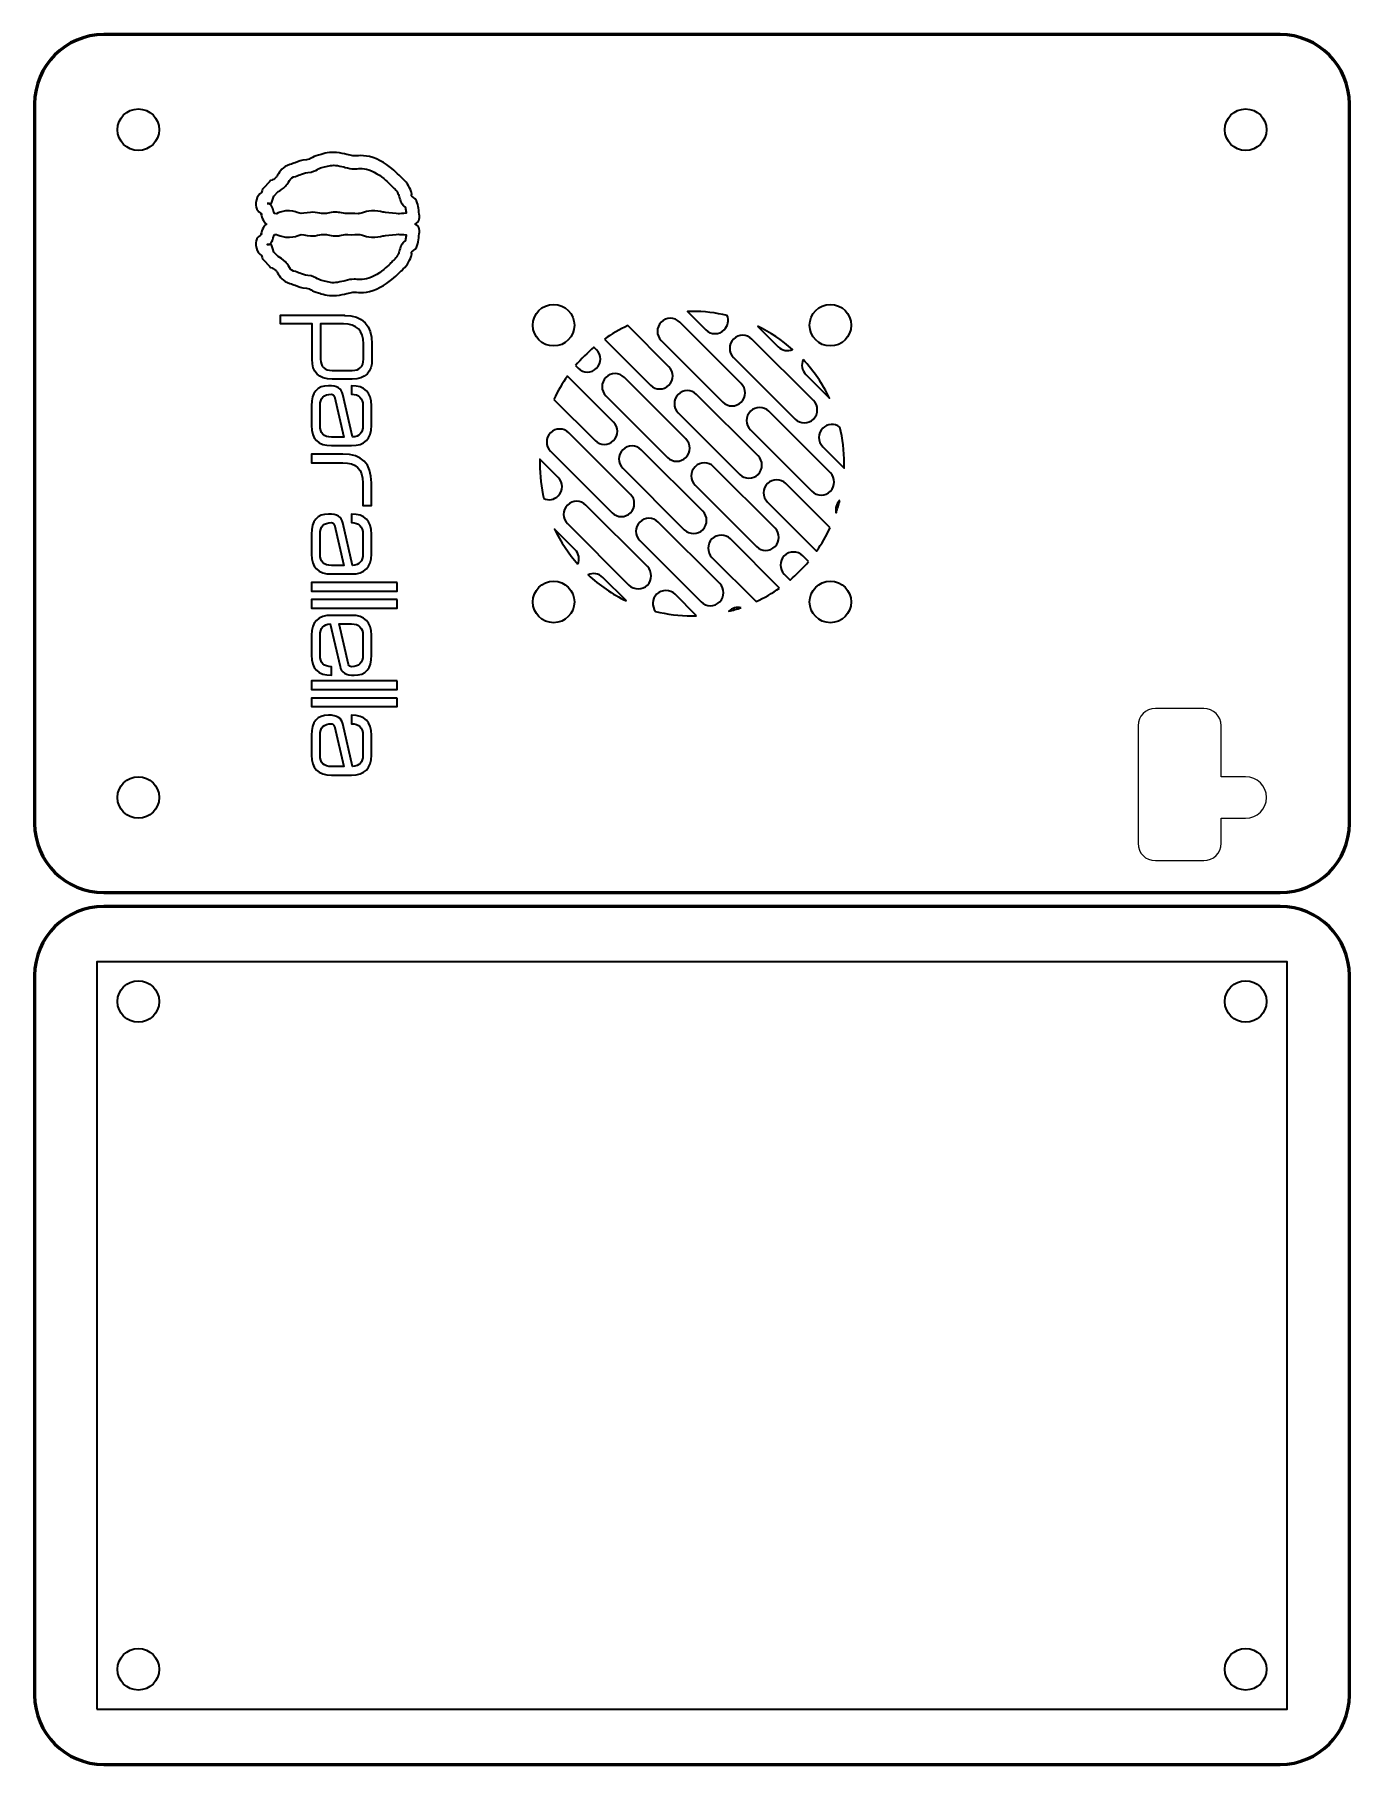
# Model space of a CAD drawing. Header units: centimetres. Extents: x -15.3 to -5.7, y -0.3 to 12.3.
import ezdxf

# ---------------------------------------------------------------- set-up
doc = ezdxf.new("R2010")
doc.units = ezdxf.units.CM
doc.header["$MEASUREMENT"] = 0
doc.layers.add('Layer 1', color=7, linetype='Continuous')

msp = doc.modelspace()

# ---------------------------------------------------------------- linework, layer by layer
at = {"layer": 'Layer 1', "color": 30, "lineweight": 35}
msp.add_lwpolyline([(-14.80005, 0.14997), (-6.20005, 0.14997), (-6.20005, 5.54997), (-14.80005, 5.54997), (-14.80005, 0.14997)], close=True, dxfattribs=at)
at = {"layer": 'Layer 1', "color": 250, "lineweight": 35}
for centre in [(-14.5005, 11.563), (-6.4995, 11.563), (-11.5, 10.15), (-9.5, 10.15), (-11.5, 8.15), (-9.5, 8.15), (-14.5005, 6.737), (-14.5005, 5.263), (-6.4995, 5.263), (-14.5005, 0.437), (-6.4995, 0.437)]:
    msp.add_ellipse(centre, major_axis=(0, 0.15), ratio=1, dxfattribs=at)
at = {"layer": 'Layer 1', "lineweight": 53}
for points in [[(-14.74997, 12.25006), (-14.74997, 12.25006), (-6.25004, 12.25006), (-6.25004, 12.25006), (-6.25004, 12.25006), (-5.97304, 12.25006), (-5.74994, 12.02697), (-5.74994, 11.74996), (-5.74994, 11.74996), (-5.74994, 11.74996), (-5.74994, 6.55004), (-5.74994, 6.55004), (-5.74994, 6.55004), (-5.74994, 6.27304), (-5.97304, 6.04994), (-6.25004, 6.04994), (-6.25004, 6.04994), (-6.25004, 6.04994), (-14.74997, 6.04994), (-14.74997, 6.04994), (-14.74997, 6.04994), (-15.02697, 6.04994), (-15.25006, 6.27304), (-15.25006, 6.55004), (-15.25006, 6.55004), (-15.25006, 6.55004), (-15.25006, 11.74996), (-15.25006, 11.74996), (-15.25006, 11.74996), (-15.25006, 12.02697), (-15.02697, 12.25006), (-14.74997, 12.25006)], [(-14.74997, 5.95006), (-14.74997, 5.95006), (-6.25004, 5.95006), (-6.25004, 5.95006), (-6.25004, 5.95006), (-5.97304, 5.95006), (-5.74994, 5.72697), (-5.74994, 5.44996), (-5.74994, 5.44996), (-5.74994, 5.44996), (-5.74994, 0.25004), (-5.74994, 0.25004), (-5.74994, 0.25004), (-5.74994, -0.02696), (-5.97304, -0.25006), (-6.25004, -0.25006), (-6.25004, -0.25006), (-6.25004, -0.25006), (-14.74997, -0.25006), (-14.74997, -0.25006), (-14.74997, -0.25006), (-15.02697, -0.25006), (-15.25006, -0.02696), (-15.25006, 0.25004), (-15.25006, 0.25004), (-15.25006, 0.25004), (-15.25006, 5.44996), (-15.25006, 5.44996), (-15.25006, 5.44996), (-15.25006, 5.72697), (-15.02697, 5.95006), (-14.74997, 5.95006)]]:
    msp.add_open_spline(points, degree=3, knots=[0, 0, 0, 0, 0.125, 0.125, 0.125, 0.125, 0.25, 0.25, 0.25, 0.25, 0.375, 0.375, 0.375, 0.375, 0.5, 0.5, 0.5, 0.5, 0.625, 0.625, 0.625, 0.625, 0.75, 0.75, 0.75, 0.75, 0.875, 0.875, 0.875, 0.875, 1, 1, 1, 1], dxfattribs=at)
at = {"layer": 'Layer 1', "color": 235, "lineweight": 35}
for points, knots in [([(-13.59549, 10.85654), (-13.58948, 10.86703), (-13.5827, 10.87507), (-13.57562, 10.88119), (-13.57562, 10.88119), (-13.5827, 10.88732), (-13.58948, 10.89536), (-13.59549, 10.90585), (-13.59549, 10.90585), (-13.59549, 10.90585), (-13.59557, 10.9058), (-13.59557, 10.9058), (-13.59557, 10.9058), (-13.60559, 10.92333), (-13.61062, 10.9401), (-13.61481, 10.95407), (-13.61481, 10.95407), (-13.61524, 10.95549), (-13.61382, 10.95536), (-13.61215, 10.95486), (-13.61215, 10.95486), (-13.61215, 10.95486), (-13.60992, 10.95553), (-13.60992, 10.95553), (-13.60992, 10.95553), (-13.60992, 10.95553), (-13.60998, 10.95558), (-13.60998, 10.95558), (-13.60998, 10.95558), (-13.60998, 10.95558), (-13.61195, 10.95701), (-13.61195, 10.95701), (-13.61195, 10.95701), (-13.61195, 10.95701), (-13.61204, 10.95689), (-13.61204, 10.95689), (-13.61204, 10.95689), (-13.63264, 10.97188), (-13.66533, 10.99567), (-13.64789, 11.05501), (-13.64789, 11.05501), (-13.63979, 11.08253), (-13.62511, 11.09873), (-13.61131, 11.10824), (-13.61131, 11.10824), (-13.61131, 11.10824), (-13.6057, 11.124), (-13.6057, 11.124), (-13.6057, 11.124), (-13.6057, 11.124), (-13.60239, 11.1333), (-13.60239, 11.1333), (-13.60239, 11.1333), (-13.60239, 11.1333), (-13.59566, 11.14043), (-13.59566, 11.14043), (-13.59566, 11.14043), (-13.59566, 11.14043), (-13.55199, 11.1867), (-13.55199, 11.1867), (-13.55199, 11.1867), (-13.55199, 11.1867), (-13.54442, 11.19471), (-13.54442, 11.19471), (-13.54442, 11.19471), (-13.54442, 11.19471), (-13.53374, 11.19856), (-13.53374, 11.19856), (-13.53374, 11.19856), (-13.53369, 11.19858), (-13.5186, 11.20396), (-13.5061, 11.21761), (-13.5061, 11.21761), (-13.50333, 11.22062), (-13.4992, 11.22718), (-13.4948, 11.23416), (-13.4948, 11.23416), (-13.47709, 11.26227), (-13.45666, 11.2947), (-13.40589, 11.31032), (-13.40589, 11.31032), (-13.39028, 11.31512), (-13.37835, 11.31977), (-13.36756, 11.32397), (-13.36756, 11.32397), (-13.34306, 11.33351), (-13.32327, 11.34121), (-13.28646, 11.34546), (-13.28646, 11.34546), (-13.26909, 11.34746), (-13.26069, 11.35221), (-13.25169, 11.35731), (-13.25169, 11.35731), (-13.23813, 11.36499), (-13.22382, 11.37309), (-13.19811, 11.37952), (-13.19811, 11.37952), (-13.19175, 11.38111), (-13.18502, 11.38293), (-13.17848, 11.3847), (-13.17848, 11.3847), (-13.13898, 11.39537), (-13.10545, 11.40444), (-13.04677, 11.39506), (-13.04677, 11.39506), (-13.01838, 11.39052), (-12.99839, 11.3853), (-12.98155, 11.38089), (-12.98155, 11.38089), (-12.96576, 11.37677), (-12.95356, 11.37358), (-12.94067, 11.37358), (-12.94067, 11.37358), (-12.9347, 11.37358), (-12.92987, 11.37387), (-12.92457, 11.37419), (-12.92457, 11.37419), (-12.88573, 11.37652), (-12.82991, 11.37987), (-12.75222, 11.33831), (-12.75222, 11.33831), (-12.68531, 11.30253), (-12.64441, 11.26188), (-12.61633, 11.23398), (-12.61633, 11.23398), (-12.60892, 11.22662), (-12.60256, 11.22029), (-12.59763, 11.21607), (-12.59763, 11.21607), (-12.582, 11.20268), (-12.56805, 11.18667), (-12.55679, 11.17037), (-12.55679, 11.17037), (-12.54437, 11.15239), (-12.5349, 11.13345), (-12.52972, 11.11663), (-12.52972, 11.11663), (-12.52824, 11.11179), (-12.52743, 11.10906), (-12.52662, 11.10633), (-12.52662, 11.10633), (-12.52279, 11.09338), (-12.52916, 11.08429), (-12.52385, 11.08164), (-12.52385, 11.08164), (-12.50542, 11.07242), (-12.49288, 11.05577), (-12.48507, 11.03535), (-12.48507, 11.03535), (-12.47887, 11.01912), (-12.47533, 10.99942), (-12.47405, 10.9802), (-12.47405, 10.9802), (-12.47364, 10.97402), (-12.47311, 10.96988), (-12.47262, 10.96594), (-12.47262, 10.96594), (-12.46806, 10.92991), (-12.46429, 10.90012), (-12.4994, 10.8812), (-12.4994, 10.8812), (-12.46428, 10.86227), (-12.46806, 10.83248), (-12.47262, 10.79645), (-12.47262, 10.79645), (-12.47311, 10.79251), (-12.47364, 10.78838), (-12.47405, 10.78219), (-12.47405, 10.78219), (-12.47533, 10.76297), (-12.47887, 10.74327), (-12.48507, 10.72705), (-12.48507, 10.72705), (-12.49288, 10.70662), (-12.50542, 10.68997), (-12.52385, 10.68075), (-12.52385, 10.68075), (-12.52916, 10.6781), (-12.52279, 10.66901), (-12.52662, 10.65606), (-12.52662, 10.65606), (-12.52743, 10.65333), (-12.52824, 10.6506), (-12.52972, 10.64576), (-12.52972, 10.64576), (-12.5349, 10.62894), (-12.54437, 10.61), (-12.55679, 10.59202), (-12.55679, 10.59202), (-12.56805, 10.57572), (-12.582, 10.55972), (-12.59763, 10.54632), (-12.59763, 10.54632), (-12.60256, 10.5421), (-12.60892, 10.53578), (-12.61633, 10.52841), (-12.61633, 10.52841), (-12.64441, 10.50051), (-12.68531, 10.45987), (-12.75222, 10.42408), (-12.75222, 10.42408), (-12.82991, 10.38252), (-12.88573, 10.38587), (-12.92457, 10.3882), (-12.92457, 10.3882), (-12.92987, 10.38852), (-12.9347, 10.38881), (-12.94067, 10.38881), (-12.94067, 10.38881), (-12.95356, 10.38881), (-12.96576, 10.38562), (-12.98155, 10.3815), (-12.98155, 10.3815), (-12.99839, 10.3771), (-13.01838, 10.37187), (-13.04677, 10.36733), (-13.04677, 10.36733), (-13.10545, 10.35795), (-13.13898, 10.36702), (-13.17848, 10.37769), (-13.17848, 10.37769), (-13.18502, 10.37946), (-13.19175, 10.38128), (-13.19811, 10.38287), (-13.19811, 10.38287), (-13.22382, 10.3893), (-13.23813, 10.3974), (-13.25169, 10.40508), (-13.25169, 10.40508), (-13.26069, 10.41018), (-13.26909, 10.41493), (-13.28646, 10.41693), (-13.28646, 10.41693), (-13.32327, 10.42118), (-13.34306, 10.42888), (-13.36757, 10.43842), (-13.36757, 10.43842), (-13.37836, 10.44262), (-13.39029, 10.44727), (-13.40589, 10.45207), (-13.40589, 10.45207), (-13.45666, 10.46769), (-13.47709, 10.50012), (-13.4948, 10.52823), (-13.4948, 10.52823), (-13.4992, 10.53522), (-13.50333, 10.54177), (-13.5061, 10.54479), (-13.5061, 10.54479), (-13.5186, 10.55843), (-13.53369, 10.56381), (-13.53374, 10.56383), (-13.53374, 10.56383), (-13.53374, 10.56383), (-13.54442, 10.56768), (-13.54442, 10.56768), (-13.54442, 10.56768), (-13.54442, 10.56768), (-13.55199, 10.57569), (-13.55199, 10.57569), (-13.55199, 10.57569), (-13.55199, 10.57569), (-13.59566, 10.62196), (-13.59566, 10.62196), (-13.59566, 10.62196), (-13.59566, 10.62196), (-13.60239, 10.62909), (-13.60239, 10.62909), (-13.60239, 10.62909), (-13.60239, 10.62909), (-13.6057, 10.63839), (-13.6057, 10.63839), (-13.6057, 10.63839), (-13.6057, 10.63839), (-13.61131, 10.65416), (-13.61131, 10.65416), (-13.61131, 10.65416), (-13.62511, 10.66366), (-13.63979, 10.67986), (-13.64789, 10.70738), (-13.64789, 10.70738), (-13.66534, 10.76673), (-13.63263, 10.79052), (-13.61204, 10.8055), (-13.61204, 10.8055), (-13.60962, 10.80726), (-13.6125, 10.80479), (-13.60998, 10.80681), (-13.60998, 10.80681), (-13.60998, 10.80681), (-13.60992, 10.80686), (-13.60992, 10.80686), (-13.60992, 10.80686), (-13.60992, 10.80686), (-13.61215, 10.80753), (-13.61215, 10.80753), (-13.61215, 10.80753), (-13.61382, 10.80704), (-13.61524, 10.8069), (-13.61481, 10.80832), (-13.61481, 10.80832), (-13.61062, 10.82229), (-13.60559, 10.83906), (-13.59557, 10.85659), (-13.59557, 10.85659), (-13.59557, 10.85659), (-13.59549, 10.85654), (-13.59549, 10.85654)], [0, 0, 0, 0, 0.01298701, 0.01298701, 0.01298701, 0.01298701, 0.02597403, 0.02597403, 0.02597403, 0.02597403, 0.03896104, 0.03896104, 0.03896104, 0.03896104, 0.05194805, 0.05194805, 0.05194805, 0.05194805, 0.06493506, 0.06493506, 0.06493506, 0.06493506, 0.07792208, 0.07792208, 0.07792208, 0.07792208, 0.09090909, 0.09090909, 0.09090909, 0.09090909, 0.1038961, 0.1038961, 0.1038961, 0.1038961, 0.11688312, 0.11688312, 0.11688312, 0.11688312, 0.12987013, 0.12987013, 0.12987013, 0.12987013, 0.14285714, 0.14285714, 0.14285714, 0.14285714, 0.15584416, 0.15584416, 0.15584416, 0.15584416, 0.16883117, 0.16883117, 0.16883117, 0.16883117, 0.18181818, 0.18181818, 0.18181818, 0.18181818, 0.19480519, 0.19480519, 0.19480519, 0.19480519, 0.20779221, 0.20779221, 0.20779221, 0.20779221, 0.22077922, 0.22077922, 0.22077922, 0.22077922, 0.23376623, 0.23376623, 0.23376623, 0.23376623, 0.24675325, 0.24675325, 0.24675325, 0.24675325, 0.25974026, 0.25974026, 0.25974026, 0.25974026, 0.27272727, 0.27272727, 0.27272727, 0.27272727, 0.28571429, 0.28571429, 0.28571429, 0.28571429, 0.2987013, 0.2987013, 0.2987013, 0.2987013, 0.31168831, 0.31168831, 0.31168831, 0.31168831, 0.32467532, 0.32467532, 0.32467532, 0.32467532, 0.33766234, 0.33766234, 0.33766234, 0.33766234, 0.35064935, 0.35064935, 0.35064935, 0.35064935, 0.36363636, 0.36363636, 0.36363636, 0.36363636, 0.37662338, 0.37662338, 0.37662338, 0.37662338, 0.38961039, 0.38961039, 0.38961039, 0.38961039, 0.4025974, 0.4025974, 0.4025974, 0.4025974, 0.41558442, 0.41558442, 0.41558442, 0.41558442, 0.42857143, 0.42857143, 0.42857143, 0.42857143, 0.44155844, 0.44155844, 0.44155844, 0.44155844, 0.45454545, 0.45454545, 0.45454545, 0.45454545, 0.46753247, 0.46753247, 0.46753247, 0.46753247, 0.48051948, 0.48051948, 0.48051948, 0.48051948, 0.49350649, 0.49350649, 0.49350649, 0.49350649, 0.50649351, 0.50649351, 0.50649351, 0.50649351, 0.51948052, 0.51948052, 0.51948052, 0.51948052, 0.53246753, 0.53246753, 0.53246753, 0.53246753, 0.54545455, 0.54545455, 0.54545455, 0.54545455, 0.55844156, 0.55844156, 0.55844156, 0.55844156, 0.57142857, 0.57142857, 0.57142857, 0.57142857, 0.58441558, 0.58441558, 0.58441558, 0.58441558, 0.5974026, 0.5974026, 0.5974026, 0.5974026, 0.61038961, 0.61038961, 0.61038961, 0.61038961, 0.62337662, 0.62337662, 0.62337662, 0.62337662, 0.63636364, 0.63636364, 0.63636364, 0.63636364, 0.64935065, 0.64935065, 0.64935065, 0.64935065, 0.66233766, 0.66233766, 0.66233766, 0.66233766, 0.67532468, 0.67532468, 0.67532468, 0.67532468, 0.68831169, 0.68831169, 0.68831169, 0.68831169, 0.7012987, 0.7012987, 0.7012987, 0.7012987, 0.71428571, 0.71428571, 0.71428571, 0.71428571, 0.72727273, 0.72727273, 0.72727273, 0.72727273, 0.74025974, 0.74025974, 0.74025974, 0.74025974, 0.75324675, 0.75324675, 0.75324675, 0.75324675, 0.76623377, 0.76623377, 0.76623377, 0.76623377, 0.77922078, 0.77922078, 0.77922078, 0.77922078, 0.79220779, 0.79220779, 0.79220779, 0.79220779, 0.80519481, 0.80519481, 0.80519481, 0.80519481, 0.81818182, 0.81818182, 0.81818182, 0.81818182, 0.83116883, 0.83116883, 0.83116883, 0.83116883, 0.84415584, 0.84415584, 0.84415584, 0.84415584, 0.85714286, 0.85714286, 0.85714286, 0.85714286, 0.87012987, 0.87012987, 0.87012987, 0.87012987, 0.88311688, 0.88311688, 0.88311688, 0.88311688, 0.8961039, 0.8961039, 0.8961039, 0.8961039, 0.90909091, 0.90909091, 0.90909091, 0.90909091, 0.92207792, 0.92207792, 0.92207792, 0.92207792, 0.93506494, 0.93506494, 0.93506494, 0.93506494, 0.94805195, 0.94805195, 0.94805195, 0.94805195, 0.96103896, 0.96103896, 0.96103896, 0.96103896, 0.97402597, 0.97402597, 0.97402597, 0.97402597, 0.98701299, 0.98701299, 0.98701299, 0.98701299, 1, 1, 1, 1]), ([(-13.52537, 10.98072), (-13.52306, 10.97301), (-13.52035, 10.96399), (-13.51669, 10.95632), (-13.51669, 10.95632), (-13.51669, 10.95632), (-13.50155, 10.95592), (-13.50155, 10.95592), (-13.50155, 10.95592), (-13.48757, 10.96364), (-13.46654, 10.97175), (-13.43654, 10.97535), (-13.43654, 10.97535), (-13.39436, 10.98041), (-13.36633, 10.97197), (-13.35182, 10.9654), (-13.35182, 10.9654), (-13.35182, 10.9654), (-13.32279, 10.95735), (-13.32279, 10.95735), (-13.32279, 10.95735), (-13.30278, 10.9602), (-13.25683, 10.96646), (-13.23861, 10.96646), (-13.23861, 10.96646), (-13.21875, 10.96646), (-13.19041, 10.95982), (-13.17752, 10.95651), (-13.17752, 10.95651), (-13.17752, 10.95651), (-13.13988, 10.95651), (-13.13988, 10.95651), (-13.13988, 10.95651), (-13.13017, 10.95887), (-13.11126, 10.96323), (-13.0938, 10.96591), (-13.0938, 10.96591), (-13.07158, 10.96933), (-13.05462, 10.96664), (-13.04373, 10.96345), (-13.04373, 10.96345), (-13.04373, 10.96345), (-13.00486, 10.95672), (-13.00486, 10.95672), (-13.00486, 10.95672), (-12.98873, 10.95775), (-12.94205, 10.96015), (-12.91208, 10.95597), (-12.91208, 10.95597), (-12.90562, 10.95506), (-12.89424, 10.95857), (-12.8817, 10.96244), (-12.8817, 10.96244), (-12.86311, 10.96818), (-12.84296, 10.9744), (-12.81684, 10.97553), (-12.81684, 10.97553), (-12.78063, 10.9771), (-12.75556, 10.97203), (-12.73323, 10.96752), (-12.73323, 10.96752), (-12.72727, 10.96631), (-12.72159, 10.96516), (-12.71389, 10.96406), (-12.71389, 10.96406), (-12.69163, 10.96088), (-12.632, 10.95627), (-12.62361, 10.95563), (-12.62361, 10.95563), (-12.6142, 10.95587), (-12.58597, 10.95674), (-12.56556, 10.95884), (-12.56556, 10.95884), (-12.56623, 10.96427), (-12.56686, 10.96966), (-12.56714, 10.97399), (-12.56714, 10.97399), (-12.56785, 10.98464), (-12.56953, 10.99482), (-12.57232, 11.00212), (-12.57232, 11.00212), (-12.57233, 11.00213), (-12.57232, 11.00213), (-12.57231, 11.00213), (-12.57231, 11.00213), (-12.57231, 11.00213), (-12.5721, 11.00221), (-12.5721, 11.00221), (-12.5721, 11.00221), (-12.59805, 11.01913), (-12.6075, 11.05109), (-12.61606, 11.08004), (-12.61606, 11.08004), (-12.61722, 11.08397), (-12.61836, 11.08779), (-12.6188, 11.08925), (-12.6188, 11.08925), (-12.62128, 11.09731), (-12.6264, 11.10722), (-12.63346, 11.11744), (-12.63346, 11.11744), (-12.64038, 11.12745), (-12.64885, 11.1372), (-12.65824, 11.14525), (-12.65824, 11.14525), (-12.66559, 11.15155), (-12.67319, 11.1591), (-12.68205, 11.1679), (-12.68205, 11.1679), (-12.70627, 11.19197), (-12.74155, 11.22703), (-12.79603, 11.25617), (-12.79603, 11.25617), (-12.85034, 11.28522), (-12.89088, 11.28279), (-12.91909, 11.28109), (-12.91909, 11.28109), (-12.92757, 11.28059), (-12.93528, 11.28012), (-12.94067, 11.28012), (-12.94067, 11.28012), (-12.96436, 11.28012), (-12.98204, 11.28474), (-13.00492, 11.29072), (-13.00492, 11.29072), (-13.01984, 11.29462), (-13.03756, 11.29925), (-13.06138, 11.30306), (-13.06138, 11.30306), (-13.09998, 11.30923), (-13.12496, 11.30248), (-13.15438, 11.29453), (-13.15438, 11.29453), (-13.16092, 11.29276), (-13.16766, 11.29094), (-13.17547, 11.28898), (-13.17547, 11.28898), (-13.18937, 11.28551), (-13.19775, 11.28076), (-13.20569, 11.27627), (-13.20569, 11.27627), (-13.22342, 11.26623), (-13.23994, 11.25687), (-13.27587, 11.25273), (-13.27587, 11.25273), (-13.30132, 11.24979), (-13.31591, 11.24411), (-13.33397, 11.23708), (-13.33397, 11.23708), (-13.3464, 11.23225), (-13.36014, 11.2269), (-13.37851, 11.22125), (-13.37851, 11.22125), (-13.39624, 11.21579), (-13.4068, 11.19903), (-13.41594, 11.18451), (-13.41594, 11.18451), (-13.42242, 11.17424), (-13.42849, 11.1646), (-13.43746, 11.15481), (-13.43746, 11.15481), (-13.45562, 11.13501), (-13.47723, 11.12254), (-13.49036, 11.11616), (-13.49036, 11.11616), (-13.49036, 11.11616), (-13.52102, 11.08367), (-13.52102, 11.08367), (-13.52102, 11.08367), (-13.52102, 11.08367), (-13.52957, 11.05966), (-13.52957, 11.05966), (-13.52957, 11.05966), (-13.52957, 11.05966), (-13.53946, 11.03185), (-13.53946, 11.03185), (-13.53946, 11.03185), (-13.53946, 11.03185), (-13.55458, 11.03029), (-13.55458, 11.03029), (-13.55458, 11.03029), (-13.55379, 11.02969), (-13.55294, 11.02903), (-13.55193, 11.02823), (-13.55193, 11.02823), (-13.53573, 11.01526), (-13.53113, 10.99991), (-13.52537, 10.98072)], [0, 0, 0, 0, 0.0212766, 0.0212766, 0.0212766, 0.0212766, 0.04255319, 0.04255319, 0.04255319, 0.04255319, 0.06382979, 0.06382979, 0.06382979, 0.06382979, 0.08510638, 0.08510638, 0.08510638, 0.08510638, 0.10638298, 0.10638298, 0.10638298, 0.10638298, 0.12765957, 0.12765957, 0.12765957, 0.12765957, 0.14893617, 0.14893617, 0.14893617, 0.14893617, 0.17021277, 0.17021277, 0.17021277, 0.17021277, 0.19148936, 0.19148936, 0.19148936, 0.19148936, 0.21276596, 0.21276596, 0.21276596, 0.21276596, 0.23404255, 0.23404255, 0.23404255, 0.23404255, 0.25531915, 0.25531915, 0.25531915, 0.25531915, 0.27659574, 0.27659574, 0.27659574, 0.27659574, 0.29787234, 0.29787234, 0.29787234, 0.29787234, 0.31914894, 0.31914894, 0.31914894, 0.31914894, 0.34042553, 0.34042553, 0.34042553, 0.34042553, 0.36170213, 0.36170213, 0.36170213, 0.36170213, 0.38297872, 0.38297872, 0.38297872, 0.38297872, 0.40425532, 0.40425532, 0.40425532, 0.40425532, 0.42553191, 0.42553191, 0.42553191, 0.42553191, 0.44680851, 0.44680851, 0.44680851, 0.44680851, 0.46808511, 0.46808511, 0.46808511, 0.46808511, 0.4893617, 0.4893617, 0.4893617, 0.4893617, 0.5106383, 0.5106383, 0.5106383, 0.5106383, 0.53191489, 0.53191489, 0.53191489, 0.53191489, 0.55319149, 0.55319149, 0.55319149, 0.55319149, 0.57446809, 0.57446809, 0.57446809, 0.57446809, 0.59574468, 0.59574468, 0.59574468, 0.59574468, 0.61702128, 0.61702128, 0.61702128, 0.61702128, 0.63829787, 0.63829787, 0.63829787, 0.63829787, 0.65957447, 0.65957447, 0.65957447, 0.65957447, 0.68085106, 0.68085106, 0.68085106, 0.68085106, 0.70212766, 0.70212766, 0.70212766, 0.70212766, 0.72340426, 0.72340426, 0.72340426, 0.72340426, 0.74468085, 0.74468085, 0.74468085, 0.74468085, 0.76595745, 0.76595745, 0.76595745, 0.76595745, 0.78723404, 0.78723404, 0.78723404, 0.78723404, 0.80851064, 0.80851064, 0.80851064, 0.80851064, 0.82978723, 0.82978723, 0.82978723, 0.82978723, 0.85106383, 0.85106383, 0.85106383, 0.85106383, 0.87234043, 0.87234043, 0.87234043, 0.87234043, 0.89361702, 0.89361702, 0.89361702, 0.89361702, 0.91489362, 0.91489362, 0.91489362, 0.91489362, 0.93617021, 0.93617021, 0.93617021, 0.93617021, 0.95744681, 0.95744681, 0.95744681, 0.95744681, 0.9787234, 0.9787234, 0.9787234, 0.9787234, 1, 1, 1, 1]), ([(-13.56869, 11.02883), (-13.56785, 11.02891), (-13.56301, 11.02938), (-13.56029, 11.02927), (-13.56029, 11.02927), (-13.56029, 11.02927), (-13.56137, 11.02958), (-13.56137, 11.02958), (-13.56137, 11.02958), (-13.56137, 11.02958), (-13.56869, 11.02883), (-13.56869, 11.02883)], [0, 0, 0, 0, 0.33333333, 0.33333333, 0.33333333, 0.33333333, 0.66666667, 0.66666667, 0.66666667, 0.66666667, 1, 1, 1, 1]), ([(-13.56137, 11.02958), (-13.56137, 11.02958), (-13.56029, 11.02927), (-13.56029, 11.02927), (-13.56029, 11.02927), (-13.56005, 11.02926), (-13.55983, 11.02924), (-13.55963, 11.02922), (-13.55963, 11.02922), (-13.55963, 11.02922), (-13.5592, 11.02981), (-13.5592, 11.02981), (-13.5592, 11.02981), (-13.5592, 11.02981), (-13.56137, 11.02958), (-13.56137, 11.02958)], [0, 0, 0, 0, 0.25, 0.25, 0.25, 0.25, 0.5, 0.5, 0.5, 0.5, 0.75, 0.75, 0.75, 0.75, 1, 1, 1, 1]), ([(-13.55951, 11.02921), (-13.55951, 11.02921), (-13.55907, 11.02982), (-13.55907, 11.02982), (-13.55907, 11.02982), (-13.55907, 11.02982), (-13.5592, 11.02981), (-13.5592, 11.02981), (-13.5592, 11.02981), (-13.5592, 11.02981), (-13.55963, 11.02922), (-13.55963, 11.02922), (-13.55963, 11.02922), (-13.55963, 11.02922), (-13.55951, 11.02921), (-13.55951, 11.02921)], [0, 0, 0, 0, 0.25, 0.25, 0.25, 0.25, 0.5, 0.5, 0.5, 0.5, 0.75, 0.75, 0.75, 0.75, 1, 1, 1, 1]), ([(-13.55907, 11.02982), (-13.55907, 11.02982), (-13.55951, 11.02921), (-13.55951, 11.02921), (-13.55951, 11.02921), (-13.5588, 11.02913), (-13.55837, 11.02898), (-13.55845, 11.02872), (-13.55845, 11.02872), (-13.5591, 11.02652), (-13.55859, 11.02817), (-13.55806, 11.02992), (-13.55806, 11.02992), (-13.55806, 11.02992), (-13.55907, 11.02982), (-13.55907, 11.02982)], [0, 0, 0, 0, 0.25, 0.25, 0.25, 0.25, 0.5, 0.5, 0.5, 0.5, 0.75, 0.75, 0.75, 0.75, 1, 1, 1, 1]), ([(-12.57095, 11.00147), (-12.57134, 11.00171), (-12.57172, 11.00196), (-12.5721, 11.00221), (-12.5721, 11.00221), (-12.5721, 11.00221), (-12.57231, 11.00213), (-12.57231, 11.00213), (-12.57231, 11.00213), (-12.57223, 11.00212), (-12.5717, 11.00186), (-12.57095, 11.00147)], [0, 0, 0, 0, 0.33333333, 0.33333333, 0.33333333, 0.33333333, 0.66666667, 0.66666667, 0.66666667, 0.66666667, 1, 1, 1, 1]), ([(-13.61215, 10.95486), (-13.60923, 10.954), (-13.60558, 10.95205), (-13.60992, 10.95553), (-13.60992, 10.95553), (-13.60992, 10.95553), (-13.61215, 10.95486), (-13.61215, 10.95486)], [0, 0, 0, 0, 0.5, 0.5, 0.5, 0.5, 1, 1, 1, 1]), ([(-13.60992, 10.80686), (-13.60558, 10.81035), (-13.60923, 10.80839), (-13.61215, 10.80753), (-13.61215, 10.80753), (-13.61215, 10.80753), (-13.60992, 10.80686), (-13.60992, 10.80686)], [0, 0, 0, 0, 0.5, 0.5, 0.5, 0.5, 1, 1, 1, 1]), ([(-13.51669, 10.80607), (-13.52035, 10.7984), (-13.52306, 10.78939), (-13.52537, 10.78167), (-13.52537, 10.78167), (-13.53113, 10.76248), (-13.53573, 10.74713), (-13.55193, 10.73416), (-13.55193, 10.73416), (-13.55193, 10.73416), (-13.55452, 10.7321), (-13.55452, 10.7321), (-13.55452, 10.7321), (-13.55452, 10.7321), (-13.53946, 10.73054), (-13.53946, 10.73054), (-13.53946, 10.73054), (-13.53946, 10.73054), (-13.52957, 10.70273), (-13.52957, 10.70273), (-13.52957, 10.70273), (-13.52957, 10.70273), (-13.52102, 10.67872), (-13.52102, 10.67872), (-13.52102, 10.67872), (-13.52102, 10.67872), (-13.49036, 10.64623), (-13.49036, 10.64623), (-13.49036, 10.64623), (-13.47723, 10.63985), (-13.45562, 10.62738), (-13.43746, 10.60758), (-13.43746, 10.60758), (-13.42849, 10.59779), (-13.42242, 10.58815), (-13.41594, 10.57788), (-13.41594, 10.57788), (-13.4068, 10.56336), (-13.39624, 10.5466), (-13.37851, 10.54114), (-13.37851, 10.54114), (-13.36015, 10.53549), (-13.34641, 10.53015), (-13.33398, 10.52531), (-13.33398, 10.52531), (-13.31592, 10.51828), (-13.30133, 10.5126), (-13.27587, 10.50966), (-13.27587, 10.50966), (-13.23994, 10.50552), (-13.22342, 10.49616), (-13.20569, 10.48613), (-13.20569, 10.48613), (-13.19775, 10.48163), (-13.18937, 10.47688), (-13.17547, 10.47341), (-13.17547, 10.47341), (-13.16766, 10.47145), (-13.16092, 10.46963), (-13.15438, 10.46787), (-13.15438, 10.46787), (-13.12496, 10.45991), (-13.09998, 10.45316), (-13.06138, 10.45933), (-13.06138, 10.45933), (-13.03756, 10.46314), (-13.01984, 10.46777), (-13.00492, 10.47167), (-13.00492, 10.47167), (-12.98204, 10.47765), (-12.96436, 10.48227), (-12.94067, 10.48227), (-12.94067, 10.48227), (-12.93528, 10.48227), (-12.92757, 10.48181), (-12.91909, 10.4813), (-12.91909, 10.4813), (-12.89088, 10.47961), (-12.85034, 10.47717), (-12.79603, 10.50622), (-12.79603, 10.50622), (-12.74155, 10.53536), (-12.70627, 10.57042), (-12.68205, 10.59449), (-12.68205, 10.59449), (-12.67319, 10.60329), (-12.66559, 10.61084), (-12.65824, 10.61715), (-12.65824, 10.61715), (-12.64885, 10.62519), (-12.64038, 10.63494), (-12.63346, 10.64495), (-12.63346, 10.64495), (-12.6264, 10.65517), (-12.62128, 10.66509), (-12.6188, 10.67314), (-12.6188, 10.67314), (-12.61836, 10.6746), (-12.61722, 10.67843), (-12.61606, 10.68235), (-12.61606, 10.68235), (-12.6075, 10.7113), (-12.59805, 10.74326), (-12.5721, 10.76018), (-12.5721, 10.76018), (-12.5721, 10.76018), (-12.57231, 10.76026), (-12.57231, 10.76026), (-12.57231, 10.76026), (-12.57232, 10.76026), (-12.57233, 10.76026), (-12.57232, 10.76027), (-12.57232, 10.76027), (-12.56953, 10.76757), (-12.56785, 10.77775), (-12.56714, 10.7884), (-12.56714, 10.7884), (-12.56686, 10.79273), (-12.56623, 10.79812), (-12.56556, 10.80356), (-12.56556, 10.80356), (-12.58597, 10.80565), (-12.6142, 10.80652), (-12.62361, 10.80677), (-12.62361, 10.80677), (-12.632, 10.80612), (-12.69163, 10.80151), (-12.71389, 10.79833), (-12.71389, 10.79833), (-12.72159, 10.79723), (-12.72727, 10.79608), (-12.73323, 10.79487), (-12.73323, 10.79487), (-12.75556, 10.79036), (-12.78063, 10.78529), (-12.81684, 10.78686), (-12.81684, 10.78686), (-12.84296, 10.78799), (-12.86311, 10.79421), (-12.88171, 10.79995), (-12.88171, 10.79995), (-12.89425, 10.80382), (-12.90563, 10.80733), (-12.91208, 10.80643), (-12.91208, 10.80643), (-12.94205, 10.80224), (-12.98874, 10.80465), (-13.00487, 10.80567), (-13.00487, 10.80567), (-13.00487, 10.80567), (-13.04372, 10.79894), (-13.04372, 10.79894), (-13.04372, 10.79894), (-13.05461, 10.79575), (-13.07157, 10.79306), (-13.0938, 10.79647), (-13.0938, 10.79647), (-13.11126, 10.79916), (-13.13017, 10.80352), (-13.13989, 10.80588), (-13.13989, 10.80588), (-13.13989, 10.80588), (-13.17752, 10.80588), (-13.17752, 10.80588), (-13.17752, 10.80588), (-13.19039, 10.80257), (-13.21874, 10.79593), (-13.23861, 10.79593), (-13.23861, 10.79593), (-13.25684, 10.79593), (-13.30279, 10.80219), (-13.32279, 10.80504), (-13.32279, 10.80504), (-13.32279, 10.80504), (-13.35182, 10.79699), (-13.35182, 10.79699), (-13.35182, 10.79699), (-13.36633, 10.79042), (-13.39436, 10.78198), (-13.43654, 10.78704), (-13.43654, 10.78704), (-13.46654, 10.79064), (-13.48757, 10.79875), (-13.50155, 10.80647), (-13.50155, 10.80647), (-13.50155, 10.80647), (-13.51669, 10.80607), (-13.51669, 10.80607)], [0, 0, 0, 0, 0.0212766, 0.0212766, 0.0212766, 0.0212766, 0.04255319, 0.04255319, 0.04255319, 0.04255319, 0.06382979, 0.06382979, 0.06382979, 0.06382979, 0.08510638, 0.08510638, 0.08510638, 0.08510638, 0.10638298, 0.10638298, 0.10638298, 0.10638298, 0.12765957, 0.12765957, 0.12765957, 0.12765957, 0.14893617, 0.14893617, 0.14893617, 0.14893617, 0.17021277, 0.17021277, 0.17021277, 0.17021277, 0.19148936, 0.19148936, 0.19148936, 0.19148936, 0.21276596, 0.21276596, 0.21276596, 0.21276596, 0.23404255, 0.23404255, 0.23404255, 0.23404255, 0.25531915, 0.25531915, 0.25531915, 0.25531915, 0.27659574, 0.27659574, 0.27659574, 0.27659574, 0.29787234, 0.29787234, 0.29787234, 0.29787234, 0.31914894, 0.31914894, 0.31914894, 0.31914894, 0.34042553, 0.34042553, 0.34042553, 0.34042553, 0.36170213, 0.36170213, 0.36170213, 0.36170213, 0.38297872, 0.38297872, 0.38297872, 0.38297872, 0.40425532, 0.40425532, 0.40425532, 0.40425532, 0.42553191, 0.42553191, 0.42553191, 0.42553191, 0.44680851, 0.44680851, 0.44680851, 0.44680851, 0.46808511, 0.46808511, 0.46808511, 0.46808511, 0.4893617, 0.4893617, 0.4893617, 0.4893617, 0.5106383, 0.5106383, 0.5106383, 0.5106383, 0.53191489, 0.53191489, 0.53191489, 0.53191489, 0.55319149, 0.55319149, 0.55319149, 0.55319149, 0.57446809, 0.57446809, 0.57446809, 0.57446809, 0.59574468, 0.59574468, 0.59574468, 0.59574468, 0.61702128, 0.61702128, 0.61702128, 0.61702128, 0.63829787, 0.63829787, 0.63829787, 0.63829787, 0.65957447, 0.65957447, 0.65957447, 0.65957447, 0.68085106, 0.68085106, 0.68085106, 0.68085106, 0.70212766, 0.70212766, 0.70212766, 0.70212766, 0.72340426, 0.72340426, 0.72340426, 0.72340426, 0.74468085, 0.74468085, 0.74468085, 0.74468085, 0.76595745, 0.76595745, 0.76595745, 0.76595745, 0.78723404, 0.78723404, 0.78723404, 0.78723404, 0.80851064, 0.80851064, 0.80851064, 0.80851064, 0.82978723, 0.82978723, 0.82978723, 0.82978723, 0.85106383, 0.85106383, 0.85106383, 0.85106383, 0.87234043, 0.87234043, 0.87234043, 0.87234043, 0.89361702, 0.89361702, 0.89361702, 0.89361702, 0.91489362, 0.91489362, 0.91489362, 0.91489362, 0.93617021, 0.93617021, 0.93617021, 0.93617021, 0.95744681, 0.95744681, 0.95744681, 0.95744681, 0.9787234, 0.9787234, 0.9787234, 0.9787234, 1, 1, 1, 1]), ([(-12.5721, 10.76018), (-12.57172, 10.76043), (-12.57134, 10.76068), (-12.57095, 10.76092), (-12.57095, 10.76092), (-12.5717, 10.76053), (-12.57223, 10.76027), (-12.57231, 10.76026), (-12.57231, 10.76026), (-12.57231, 10.76026), (-12.5721, 10.76018), (-12.5721, 10.76018)], [0, 0, 0, 0, 0.33333333, 0.33333333, 0.33333333, 0.33333333, 0.66666667, 0.66666667, 0.66666667, 0.66666667, 1, 1, 1, 1]), ([(-13.56029, 10.73313), (-13.56301, 10.73301), (-13.56785, 10.73348), (-13.56869, 10.73357), (-13.56869, 10.73357), (-13.56869, 10.73357), (-13.56137, 10.73281), (-13.56137, 10.73281), (-13.56137, 10.73281), (-13.56137, 10.73281), (-13.56029, 10.73313), (-13.56029, 10.73313)], [0, 0, 0, 0, 0.33333333, 0.33333333, 0.33333333, 0.33333333, 0.66666667, 0.66666667, 0.66666667, 0.66666667, 1, 1, 1, 1]), ([(-13.55919, 10.73258), (-13.55919, 10.73258), (-13.55962, 10.73317), (-13.55962, 10.73317), (-13.55962, 10.73317), (-13.55982, 10.73315), (-13.56005, 10.73314), (-13.56029, 10.73313), (-13.56029, 10.73313), (-13.56029, 10.73313), (-13.56137, 10.73281), (-13.56137, 10.73281), (-13.56137, 10.73281), (-13.56137, 10.73281), (-13.55919, 10.73258), (-13.55919, 10.73258)], [0, 0, 0, 0, 0.25, 0.25, 0.25, 0.25, 0.5, 0.5, 0.5, 0.5, 0.75, 0.75, 0.75, 0.75, 1, 1, 1, 1]), ([(-13.55806, 10.73247), (-13.55859, 10.73422), (-13.5591, 10.73588), (-13.55845, 10.73367), (-13.55845, 10.73367), (-13.55837, 10.7334), (-13.55884, 10.73325), (-13.55962, 10.73317), (-13.55962, 10.73317), (-13.55962, 10.73317), (-13.55919, 10.73258), (-13.55919, 10.73258), (-13.55919, 10.73258), (-13.55919, 10.73258), (-13.55806, 10.73247), (-13.55806, 10.73247)], [0, 0, 0, 0, 0.25, 0.25, 0.25, 0.25, 0.5, 0.5, 0.5, 0.5, 0.75, 0.75, 0.75, 0.75, 1, 1, 1, 1]), ([(-12.81218, 9.90513), (-12.81218, 9.90513), (-12.81218, 10.01554), (-12.81218, 10.01554), (-12.81218, 10.01554), (-12.81223, 10.15026), (-12.87849, 10.21874), (-13.01067, 10.22133), (-13.01067, 10.22133), (-13.01067, 10.22133), (-13.01067, 10.22157), (-13.01067, 10.22157), (-13.01067, 10.22157), (-13.01067, 10.22157), (-13.47446, 10.22157), (-13.47446, 10.22157), (-13.47446, 10.22157), (-13.47446, 10.22157), (-13.47446, 10.15972), (-13.47446, 10.15972), (-13.47446, 10.15972), (-13.47446, 10.15972), (-13.2451, 10.15972), (-13.2451, 10.15972), (-13.2451, 10.15972), (-13.2451, 10.15972), (-13.2451, 9.90513), (-13.2451, 9.90513), (-13.2451, 9.90513), (-13.2451, 9.80893), (-13.19699, 9.76083), (-13.10078, 9.76083), (-13.10078, 9.76083), (-13.10078, 9.76083), (-12.95649, 9.76083), (-12.95649, 9.76083), (-12.95649, 9.76083), (-12.86029, 9.76083), (-12.81218, 9.80893), (-12.81218, 9.90513)], [0, 0, 0, 0, 0.1, 0.1, 0.1, 0.1, 0.2, 0.2, 0.2, 0.2, 0.3, 0.3, 0.3, 0.3, 0.4, 0.4, 0.4, 0.4, 0.5, 0.5, 0.5, 0.5, 0.6, 0.6, 0.6, 0.6, 0.7, 0.7, 0.7, 0.7, 0.8, 0.8, 0.8, 0.8, 0.9, 0.9, 0.9, 0.9, 1, 1, 1, 1]), ([(-13.10078, 9.82268), (-13.15577, 9.82268), (-13.18325, 9.85016), (-13.18325, 9.90513), (-13.18325, 9.90513), (-13.18325, 9.90513), (-13.18325, 10.15972), (-13.18325, 10.15972), (-13.18325, 10.15972), (-13.18325, 10.15972), (-13.01832, 10.15972), (-13.01832, 10.15972), (-13.01832, 10.15972), (-12.92212, 10.15972), (-12.87402, 10.11163), (-12.87402, 10.01542), (-12.87402, 10.01542), (-12.87402, 10.01542), (-12.87402, 9.90513), (-12.87402, 9.90513), (-12.87402, 9.90513), (-12.87402, 9.85016), (-12.90151, 9.82268), (-12.95649, 9.82268), (-12.95649, 9.82268), (-12.95649, 9.82268), (-13.10078, 9.82268), (-13.10078, 9.82268)], [0, 0, 0, 0, 0.14285714, 0.14285714, 0.14285714, 0.14285714, 0.28571429, 0.28571429, 0.28571429, 0.28571429, 0.42857143, 0.42857143, 0.42857143, 0.42857143, 0.57142857, 0.57142857, 0.57142857, 0.57142857, 0.71428571, 0.71428571, 0.71428571, 0.71428571, 0.85714286, 0.85714286, 0.85714286, 0.85714286, 1, 1, 1, 1]), ([(-12.8783, 9.56859), (-12.8783, 9.62357), (-12.90578, 9.65105), (-12.96075, 9.65105), (-12.96075, 9.65105), (-12.96075, 9.65105), (-12.96075, 9.71289), (-12.96075, 9.71289), (-12.96075, 9.71289), (-12.86455, 9.71289), (-12.81645, 9.6648), (-12.81645, 9.56859), (-12.81645, 9.56859), (-12.81645, 9.56859), (-12.81645, 9.42429), (-12.81645, 9.42429), (-12.81645, 9.42429), (-12.81645, 9.32809), (-12.86455, 9.27998), (-12.96075, 9.27998), (-12.96075, 9.27998), (-12.96075, 9.27998), (-13.10506, 9.27998), (-13.10506, 9.27998), (-13.10506, 9.27998), (-13.20127, 9.27998), (-13.24936, 9.32809), (-13.24936, 9.42429), (-13.24936, 9.42429), (-13.24936, 9.42429), (-13.24936, 9.56859), (-13.24936, 9.56859), (-13.24936, 9.56859), (-13.24936, 9.6648), (-13.20813, 9.71289), (-13.12567, 9.71289), (-13.12567, 9.71289), (-13.06575, 9.71289), (-13.03139, 9.69201), (-13.02259, 9.65023), (-13.02259, 9.65023), (-13.02259, 9.65023), (-12.95251, 9.34225), (-12.95251, 9.34225), (-12.95251, 9.34225), (-12.90302, 9.34471), (-12.8783, 9.37206), (-12.8783, 9.42429), (-12.8783, 9.42429), (-12.8783, 9.42429), (-12.8783, 9.56859), (-12.8783, 9.56859)], [0, 0, 0, 0, 0.07692308, 0.07692308, 0.07692308, 0.07692308, 0.15384615, 0.15384615, 0.15384615, 0.15384615, 0.23076923, 0.23076923, 0.23076923, 0.23076923, 0.30769231, 0.30769231, 0.30769231, 0.30769231, 0.38461538, 0.38461538, 0.38461538, 0.38461538, 0.46153846, 0.46153846, 0.46153846, 0.46153846, 0.53846154, 0.53846154, 0.53846154, 0.53846154, 0.61538462, 0.61538462, 0.61538462, 0.61538462, 0.69230769, 0.69230769, 0.69230769, 0.69230769, 0.76923077, 0.76923077, 0.76923077, 0.76923077, 0.84615385, 0.84615385, 0.84615385, 0.84615385, 0.92307692, 0.92307692, 0.92307692, 0.92307692, 1, 1, 1, 1]), ([(-13.18752, 9.42429), (-13.18752, 9.36932), (-13.16004, 9.34182), (-13.10506, 9.34182), (-13.10506, 9.34182), (-13.10506, 9.34182), (-13.01641, 9.34182), (-13.01641, 9.34182), (-13.01641, 9.34182), (-13.01641, 9.34182), (-13.08362, 9.63415), (-13.08362, 9.63415), (-13.08362, 9.63415), (-13.08748, 9.64542), (-13.09462, 9.65105), (-13.10506, 9.65105), (-13.10506, 9.65105), (-13.16004, 9.65105), (-13.18752, 9.62357), (-13.18752, 9.56859), (-13.18752, 9.56859), (-13.18752, 9.56859), (-13.18752, 9.42429), (-13.18752, 9.42429)], [0, 0, 0, 0, 0.16666667, 0.16666667, 0.16666667, 0.16666667, 0.33333333, 0.33333333, 0.33333333, 0.33333333, 0.5, 0.5, 0.5, 0.5, 0.66666667, 0.66666667, 0.66666667, 0.66666667, 0.83333333, 0.83333333, 0.83333333, 0.83333333, 1, 1, 1, 1]), ([(-12.81645, 9.01199), (-12.81645, 9.01199), (-12.81645, 8.84708), (-12.81645, 8.84708), (-12.81645, 8.84708), (-12.81645, 8.84708), (-12.8783, 8.84708), (-12.8783, 8.84708), (-12.8783, 8.84708), (-12.8783, 8.84708), (-12.8783, 9.01199), (-12.8783, 9.01199), (-12.8783, 9.01199), (-12.8783, 9.1082), (-12.9264, 9.15629), (-13.02259, 9.15629), (-13.02259, 9.15629), (-13.02259, 9.15629), (-13.24936, 9.15629), (-13.24936, 9.15629), (-13.24936, 9.15629), (-13.24936, 9.15629), (-13.24936, 9.21815), (-13.24936, 9.21815), (-13.24936, 9.21815), (-13.24936, 9.21815), (-13.02259, 9.21815), (-13.02259, 9.21815), (-13.02259, 9.21815), (-12.88517, 9.21815), (-12.81645, 9.14942), (-12.81645, 9.01199)], [0, 0, 0, 0, 0.125, 0.125, 0.125, 0.125, 0.25, 0.25, 0.25, 0.25, 0.375, 0.375, 0.375, 0.375, 0.5, 0.5, 0.5, 0.5, 0.625, 0.625, 0.625, 0.625, 0.75, 0.75, 0.75, 0.75, 0.875, 0.875, 0.875, 0.875, 1, 1, 1, 1]), ([(-12.8783, 8.64094), (-12.8783, 8.69591), (-12.90578, 8.72339), (-12.96075, 8.72339), (-12.96075, 8.72339), (-12.96075, 8.72339), (-12.96075, 8.78523), (-12.96075, 8.78523), (-12.96075, 8.78523), (-12.86455, 8.78523), (-12.81645, 8.73714), (-12.81645, 8.64094), (-12.81645, 8.64094), (-12.81645, 8.64094), (-12.81645, 8.49663), (-12.81645, 8.49663), (-12.81645, 8.49663), (-12.81645, 8.40042), (-12.86455, 8.35231), (-12.96075, 8.35231), (-12.96075, 8.35231), (-12.96075, 8.35231), (-13.10506, 8.35231), (-13.10506, 8.35231), (-13.10506, 8.35231), (-13.20127, 8.35231), (-13.24936, 8.40042), (-13.24936, 8.49663), (-13.24936, 8.49663), (-13.24936, 8.49663), (-13.24936, 8.64094), (-13.24936, 8.64094), (-13.24936, 8.64094), (-13.24936, 8.73714), (-13.20813, 8.78523), (-13.12567, 8.78523), (-13.12567, 8.78523), (-13.06575, 8.78523), (-13.03139, 8.76436), (-13.02259, 8.72257), (-13.02259, 8.72257), (-13.02259, 8.72257), (-12.95251, 8.41457), (-12.95251, 8.41457), (-12.95251, 8.41457), (-12.90302, 8.41705), (-12.8783, 8.4444), (-12.8783, 8.49663), (-12.8783, 8.49663), (-12.8783, 8.49663), (-12.8783, 8.64094), (-12.8783, 8.64094)], [0, 0, 0, 0, 0.07692308, 0.07692308, 0.07692308, 0.07692308, 0.15384615, 0.15384615, 0.15384615, 0.15384615, 0.23076923, 0.23076923, 0.23076923, 0.23076923, 0.30769231, 0.30769231, 0.30769231, 0.30769231, 0.38461538, 0.38461538, 0.38461538, 0.38461538, 0.46153846, 0.46153846, 0.46153846, 0.46153846, 0.53846154, 0.53846154, 0.53846154, 0.53846154, 0.61538462, 0.61538462, 0.61538462, 0.61538462, 0.69230769, 0.69230769, 0.69230769, 0.69230769, 0.76923077, 0.76923077, 0.76923077, 0.76923077, 0.84615385, 0.84615385, 0.84615385, 0.84615385, 0.92307692, 0.92307692, 0.92307692, 0.92307692, 1, 1, 1, 1]), ([(-13.18752, 8.49663), (-13.18752, 8.44165), (-13.16004, 8.41416), (-13.10506, 8.41416), (-13.10506, 8.41416), (-13.10506, 8.41416), (-13.01641, 8.41416), (-13.01641, 8.41416), (-13.01641, 8.41416), (-13.01641, 8.41416), (-13.08362, 8.7065), (-13.08362, 8.7065), (-13.08362, 8.7065), (-13.08748, 8.71775), (-13.09462, 8.72339), (-13.10506, 8.72339), (-13.10506, 8.72339), (-13.16004, 8.72339), (-13.18752, 8.69591), (-13.18752, 8.64094), (-13.18752, 8.64094), (-13.18752, 8.64094), (-13.18752, 8.49663), (-13.18752, 8.49663)], [0, 0, 0, 0, 0.16666667, 0.16666667, 0.16666667, 0.16666667, 0.33333333, 0.33333333, 0.33333333, 0.33333333, 0.5, 0.5, 0.5, 0.5, 0.66666667, 0.66666667, 0.66666667, 0.66666667, 0.83333333, 0.83333333, 0.83333333, 0.83333333, 1, 1, 1, 1]), ([(-12.63091, 8.29047), (-12.63091, 8.29047), (-12.63091, 8.22862), (-12.63091, 8.22862), (-12.63091, 8.22862), (-12.63091, 8.22862), (-13.24936, 8.22862), (-13.24936, 8.22862), (-13.24936, 8.22862), (-13.24936, 8.22862), (-13.24936, 8.29047), (-13.24936, 8.29047), (-13.24936, 8.29047), (-13.24936, 8.29047), (-12.63091, 8.29047), (-12.63091, 8.29047)], [0, 0, 0, 0, 0.25, 0.25, 0.25, 0.25, 0.5, 0.5, 0.5, 0.5, 0.75, 0.75, 0.75, 0.75, 1, 1, 1, 1]), ([(-12.63091, 8.16678), (-12.63091, 8.16678), (-12.63091, 8.10494), (-12.63091, 8.10494), (-12.63091, 8.10494), (-12.63091, 8.10494), (-13.24936, 8.10494), (-13.24936, 8.10494), (-13.24936, 8.10494), (-13.24936, 8.10494), (-13.24936, 8.16678), (-13.24936, 8.16678), (-13.24936, 8.16678), (-13.24936, 8.16678), (-12.63091, 8.16678), (-12.63091, 8.16678)], [0, 0, 0, 0, 0.25, 0.25, 0.25, 0.25, 0.5, 0.5, 0.5, 0.5, 0.75, 0.75, 0.75, 0.75, 1, 1, 1, 1]), ([(-13.18752, 7.76481), (-13.18752, 7.70983), (-13.16004, 7.68235), (-13.10506, 7.68235), (-13.10506, 7.68235), (-13.10506, 7.68235), (-13.10506, 7.62051), (-13.10506, 7.62051), (-13.10506, 7.62051), (-13.20126, 7.62051), (-13.24936, 7.6686), (-13.24936, 7.76481), (-13.24936, 7.76481), (-13.24936, 7.76481), (-13.24936, 7.90911), (-13.24936, 7.90911), (-13.24936, 7.90911), (-13.24936, 8.00532), (-13.20126, 8.05341), (-13.10506, 8.05341), (-13.10506, 8.05341), (-13.10506, 8.05341), (-12.96075, 8.05341), (-12.96075, 8.05341), (-12.96075, 8.05341), (-12.86455, 8.05341), (-12.81645, 8.00532), (-12.81645, 7.90911), (-12.81645, 7.90911), (-12.81645, 7.90911), (-12.81645, 7.76481), (-12.81645, 7.76481), (-12.81645, 7.76481), (-12.81645, 7.6686), (-12.85768, 7.62051), (-12.94013, 7.62051), (-12.94013, 7.62051), (-13.00005, 7.62051), (-13.03442, 7.64139), (-13.04321, 7.68317), (-13.04321, 7.68317), (-13.04321, 7.68317), (-13.1133, 7.99116), (-13.1133, 7.99116), (-13.1133, 7.99116), (-13.16278, 7.98867), (-13.18752, 7.96132), (-13.18752, 7.90911), (-13.18752, 7.90911), (-13.18752, 7.90911), (-13.18752, 7.76481), (-13.18752, 7.76481)], [0, 0, 0, 0, 0.07692308, 0.07692308, 0.07692308, 0.07692308, 0.15384615, 0.15384615, 0.15384615, 0.15384615, 0.23076923, 0.23076923, 0.23076923, 0.23076923, 0.30769231, 0.30769231, 0.30769231, 0.30769231, 0.38461538, 0.38461538, 0.38461538, 0.38461538, 0.46153846, 0.46153846, 0.46153846, 0.46153846, 0.53846154, 0.53846154, 0.53846154, 0.53846154, 0.61538462, 0.61538462, 0.61538462, 0.61538462, 0.69230769, 0.69230769, 0.69230769, 0.69230769, 0.76923077, 0.76923077, 0.76923077, 0.76923077, 0.84615385, 0.84615385, 0.84615385, 0.84615385, 0.92307692, 0.92307692, 0.92307692, 0.92307692, 1, 1, 1, 1]), ([(-12.8783, 7.90911), (-12.8783, 7.96407), (-12.90578, 7.99156), (-12.96075, 7.99156), (-12.96075, 7.99156), (-12.96075, 7.99156), (-13.0494, 7.99156), (-13.0494, 7.99156), (-13.0494, 7.99156), (-13.0494, 7.99156), (-12.98219, 7.69925), (-12.98219, 7.69925), (-12.98219, 7.69925), (-12.97834, 7.68799), (-12.97121, 7.68235), (-12.96075, 7.68235), (-12.96075, 7.68235), (-12.90578, 7.68235), (-12.8783, 7.70983), (-12.8783, 7.76481), (-12.8783, 7.76481), (-12.8783, 7.76481), (-12.8783, 7.90911), (-12.8783, 7.90911)], [0, 0, 0, 0, 0.16666667, 0.16666667, 0.16666667, 0.16666667, 0.33333333, 0.33333333, 0.33333333, 0.33333333, 0.5, 0.5, 0.5, 0.5, 0.66666667, 0.66666667, 0.66666667, 0.66666667, 0.83333333, 0.83333333, 0.83333333, 0.83333333, 1, 1, 1, 1]), ([(-12.63091, 7.57926), (-12.63091, 7.57926), (-12.63091, 7.51741), (-12.63091, 7.51741), (-12.63091, 7.51741), (-12.63091, 7.51741), (-13.24936, 7.51741), (-13.24936, 7.51741), (-13.24936, 7.51741), (-13.24936, 7.51741), (-13.24936, 7.57926), (-13.24936, 7.57926), (-13.24936, 7.57926), (-13.24936, 7.57926), (-12.63091, 7.57926), (-12.63091, 7.57926)], [0, 0, 0, 0, 0.25, 0.25, 0.25, 0.25, 0.5, 0.5, 0.5, 0.5, 0.75, 0.75, 0.75, 0.75, 1, 1, 1, 1]), ([(-12.63091, 7.45558), (-12.63091, 7.45558), (-12.63091, 7.39373), (-12.63091, 7.39373), (-12.63091, 7.39373), (-12.63091, 7.39373), (-13.24936, 7.39373), (-13.24936, 7.39373), (-13.24936, 7.39373), (-13.24936, 7.39373), (-13.24936, 7.45558), (-13.24936, 7.45558), (-13.24936, 7.45558), (-13.24936, 7.45558), (-12.63091, 7.45558), (-12.63091, 7.45558)], [0, 0, 0, 0, 0.25, 0.25, 0.25, 0.25, 0.5, 0.5, 0.5, 0.5, 0.75, 0.75, 0.75, 0.75, 1, 1, 1, 1]), ([(-12.8783, 7.18757), (-12.8783, 7.24255), (-12.90578, 7.27004), (-12.96075, 7.27004), (-12.96075, 7.27004), (-12.96075, 7.27004), (-12.96075, 7.33187), (-12.96075, 7.33187), (-12.96075, 7.33187), (-12.86455, 7.33187), (-12.81645, 7.28378), (-12.81645, 7.18757), (-12.81645, 7.18757), (-12.81645, 7.18757), (-12.81645, 7.04327), (-12.81645, 7.04327), (-12.81645, 7.04327), (-12.81645, 6.94706), (-12.86455, 6.89897), (-12.96075, 6.89897), (-12.96075, 6.89897), (-12.96075, 6.89897), (-13.10506, 6.89897), (-13.10506, 6.89897), (-13.10506, 6.89897), (-13.20127, 6.89897), (-13.24936, 6.94706), (-13.24936, 7.04327), (-13.24936, 7.04327), (-13.24936, 7.04327), (-13.24936, 7.18757), (-13.24936, 7.18757), (-13.24936, 7.18757), (-13.24936, 7.28378), (-13.20813, 7.33187), (-13.12567, 7.33187), (-13.12567, 7.33187), (-13.06575, 7.33187), (-13.03139, 7.311), (-13.02259, 7.26921), (-13.02259, 7.26921), (-13.02259, 7.26921), (-12.95251, 6.96124), (-12.95251, 6.96124), (-12.95251, 6.96124), (-12.90302, 6.96369), (-12.8783, 6.99105), (-12.8783, 7.04327), (-12.8783, 7.04327), (-12.8783, 7.04327), (-12.8783, 7.18757), (-12.8783, 7.18757)], [0, 0, 0, 0, 0.07692308, 0.07692308, 0.07692308, 0.07692308, 0.15384615, 0.15384615, 0.15384615, 0.15384615, 0.23076923, 0.23076923, 0.23076923, 0.23076923, 0.30769231, 0.30769231, 0.30769231, 0.30769231, 0.38461538, 0.38461538, 0.38461538, 0.38461538, 0.46153846, 0.46153846, 0.46153846, 0.46153846, 0.53846154, 0.53846154, 0.53846154, 0.53846154, 0.61538462, 0.61538462, 0.61538462, 0.61538462, 0.69230769, 0.69230769, 0.69230769, 0.69230769, 0.76923077, 0.76923077, 0.76923077, 0.76923077, 0.84615385, 0.84615385, 0.84615385, 0.84615385, 0.92307692, 0.92307692, 0.92307692, 0.92307692, 1, 1, 1, 1]), ([(-13.18752, 7.04327), (-13.18752, 6.98831), (-13.16004, 6.96081), (-13.10506, 6.96081), (-13.10506, 6.96081), (-13.10506, 6.96081), (-13.01641, 6.96081), (-13.01641, 6.96081), (-13.01641, 6.96081), (-13.01641, 6.96081), (-13.08362, 7.25313), (-13.08362, 7.25313), (-13.08362, 7.25313), (-13.08748, 7.26439), (-13.09462, 7.27004), (-13.10506, 7.27004), (-13.10506, 7.27004), (-13.16004, 7.27004), (-13.18752, 7.24255), (-13.18752, 7.18757), (-13.18752, 7.18757), (-13.18752, 7.18757), (-13.18752, 7.04327), (-13.18752, 7.04327)], [0, 0, 0, 0, 0.16666667, 0.16666667, 0.16666667, 0.16666667, 0.33333333, 0.33333333, 0.33333333, 0.33333333, 0.5, 0.5, 0.5, 0.5, 0.66666667, 0.66666667, 0.66666667, 0.66666667, 0.83333333, 0.83333333, 0.83333333, 0.83333333, 1, 1, 1, 1])]:
    msp.add_open_spline(points, degree=3, knots=knots, dxfattribs=at)
at = {"layer": 'Layer 1', "color": 250, "lineweight": 35}
for points, knots in [([(-11.13296, 10.04964), (-11.07994, 10.08702), (-11.02346, 10.11979), (-10.96411, 10.14746), (-10.96411, 10.14746), (-10.96411, 10.14746), (-10.66668, 9.85003), (-10.66668, 9.85003), (-10.66668, 9.85003), (-10.62986, 9.81322), (-10.62986, 9.75351), (-10.66668, 9.71669), (-10.66668, 9.71669), (-10.70349, 9.67988), (-10.7632, 9.67988), (-10.80002, 9.71669), (-10.80002, 9.71669), (-10.80002, 9.71669), (-11.13296, 10.04964), (-11.13296, 10.04964)], [0, 0, 0, 0, 0.2, 0.2, 0.2, 0.2, 0.4, 0.4, 0.4, 0.4, 0.6, 0.6, 0.6, 0.6, 0.8, 0.8, 0.8, 0.8, 1, 1, 1, 1]), ([(-10.14442, 9.72781), (-10.10761, 9.69099), (-10.10761, 9.63128), (-10.14442, 9.59447), (-10.14442, 9.59447), (-10.18124, 9.55765), (-10.24095, 9.55765), (-10.27777, 9.59447), (-10.27777, 9.59447), (-10.27777, 9.59447), (-10.72223, 10.03893), (-10.72223, 10.03893), (-10.72223, 10.03893), (-10.75905, 10.07575), (-10.75905, 10.13546), (-10.72223, 10.17228), (-10.72223, 10.17228), (-10.68542, 10.20909), (-10.62571, 10.20909), (-10.58889, 10.17228), (-10.58889, 10.17228), (-10.58889, 10.17228), (-10.14442, 9.72781), (-10.14442, 9.72781)], [0, 0, 0, 0, 0.16666667, 0.16666667, 0.16666667, 0.16666667, 0.33333333, 0.33333333, 0.33333333, 0.33333333, 0.5, 0.5, 0.5, 0.5, 0.66666667, 0.66666667, 0.66666667, 0.66666667, 0.83333333, 0.83333333, 0.83333333, 0.83333333, 1, 1, 1, 1]), ([(-10.5, 10.25), (-10.41282, 10.25), (-10.32802, 10.2398), (-10.24669, 10.22063), (-10.24669, 10.22063), (-10.23191, 10.18623), (-10.23856, 10.14481), (-10.26666, 10.11672), (-10.26666, 10.11672), (-10.30347, 10.0799), (-10.36318, 10.0799), (-10.39999, 10.11672), (-10.39999, 10.11672), (-10.39999, 10.11672), (-10.53275, 10.24948), (-10.53275, 10.24948), (-10.53275, 10.24948), (-10.52187, 10.24979), (-10.51096, 10.25), (-10.5, 10.25)], [0, 0, 0, 0, 0.2, 0.2, 0.2, 0.2, 0.4, 0.4, 0.4, 0.4, 0.6, 0.6, 0.6, 0.6, 0.8, 0.8, 0.8, 0.8, 1, 1, 1, 1]), ([(-10.02619, 10.14293), (-9.93382, 10.09875), (-9.84858, 10.04205), (-9.77264, 9.97504), (-9.77264, 9.97504), (-9.80728, 9.95959), (-9.84933, 9.96607), (-9.87775, 9.99449), (-9.87775, 9.99449), (-9.87775, 9.99449), (-10.02619, 10.14293), (-10.02619, 10.14293)], [0, 0, 0, 0, 0.33333333, 0.33333333, 0.33333333, 0.33333333, 0.66666667, 0.66666667, 0.66666667, 0.66666667, 1, 1, 1, 1]), ([(-9.62217, 9.60558), (-9.58536, 9.56876), (-9.58536, 9.50905), (-9.62217, 9.47224), (-9.62217, 9.47224), (-9.65899, 9.43542), (-9.7187, 9.43542), (-9.75552, 9.47224), (-9.75552, 9.47224), (-9.75552, 9.47224), (-10.19998, 9.91671), (-10.19998, 9.91671), (-10.19998, 9.91671), (-10.2368, 9.95352), (-10.2368, 10.01323), (-10.19998, 10.05005), (-10.19998, 10.05005), (-10.16317, 10.08686), (-10.10346, 10.08686), (-10.06664, 10.05005), (-10.06664, 10.05005), (-10.06664, 10.05005), (-9.62217, 9.60558), (-9.62217, 9.60558)], [0, 0, 0, 0, 0.16666667, 0.16666667, 0.16666667, 0.16666667, 0.33333333, 0.33333333, 0.33333333, 0.33333333, 0.5, 0.5, 0.5, 0.5, 0.66666667, 0.66666667, 0.66666667, 0.66666667, 0.83333333, 0.83333333, 0.83333333, 0.83333333, 1, 1, 1, 1]), ([(-11.34155, 9.85821), (-11.30098, 9.90637), (-11.25636, 9.95098), (-11.20821, 9.99155), (-11.20821, 9.99155), (-11.20821, 9.99155), (-11.18893, 9.97227), (-11.18893, 9.97227), (-11.18893, 9.97227), (-11.15211, 9.93545), (-11.15211, 9.87574), (-11.18893, 9.83893), (-11.18893, 9.83893), (-11.22574, 9.80211), (-11.28545, 9.80211), (-11.32227, 9.83893), (-11.32227, 9.83893), (-11.32227, 9.83893), (-11.34155, 9.85821), (-11.34155, 9.85821)], [0, 0, 0, 0, 0.2, 0.2, 0.2, 0.2, 0.4, 0.4, 0.4, 0.4, 0.6, 0.6, 0.6, 0.6, 0.8, 0.8, 0.8, 0.8, 1, 1, 1, 1]), ([(-9.6965, 9.90108), (-9.62006, 9.81933), (-9.5559, 9.72594), (-9.50707, 9.62381), (-9.50707, 9.62381), (-9.50707, 9.62381), (-9.67773, 9.79447), (-9.67773, 9.79447), (-9.67773, 9.79447), (-9.70656, 9.8233), (-9.71281, 9.86616), (-9.6965, 9.90108)], [0, 0, 0, 0, 0.33333333, 0.33333333, 0.33333333, 0.33333333, 0.66666667, 0.66666667, 0.66666667, 0.66666667, 1, 1, 1, 1]), ([(-11.49746, 9.61411), (-11.46979, 9.67346), (-11.43702, 9.72994), (-11.39964, 9.78296), (-11.39964, 9.78296), (-11.39964, 9.78296), (-11.06669, 9.45002), (-11.06669, 9.45002), (-11.06669, 9.45002), (-11.02988, 9.4132), (-11.02988, 9.35349), (-11.06669, 9.31668), (-11.06669, 9.31668), (-11.10351, 9.27986), (-11.16322, 9.27986), (-11.20003, 9.31668), (-11.20003, 9.31668), (-11.20003, 9.31668), (-11.49746, 9.61411), (-11.49746, 9.61411)], [0, 0, 0, 0, 0.2, 0.2, 0.2, 0.2, 0.4, 0.4, 0.4, 0.4, 0.6, 0.6, 0.6, 0.6, 0.8, 0.8, 0.8, 0.8, 1, 1, 1, 1]), ([(-10.54445, 9.32779), (-10.50763, 9.29097), (-10.50763, 9.23126), (-10.54445, 9.19445), (-10.54445, 9.19445), (-10.58126, 9.15763), (-10.64097, 9.15763), (-10.67779, 9.19445), (-10.67779, 9.19445), (-10.67779, 9.19445), (-11.12225, 9.63892), (-11.12225, 9.63892), (-11.12225, 9.63892), (-11.15907, 9.67573), (-11.15907, 9.73544), (-11.12225, 9.77225), (-11.12225, 9.77225), (-11.08544, 9.80907), (-11.02573, 9.80907), (-10.98892, 9.77225), (-10.98892, 9.77225), (-10.98892, 9.77225), (-10.54445, 9.32779), (-10.54445, 9.32779)], [0, 0, 0, 0, 0.16666667, 0.16666667, 0.16666667, 0.16666667, 0.33333333, 0.33333333, 0.33333333, 0.33333333, 0.5, 0.5, 0.5, 0.5, 0.66666667, 0.66666667, 0.66666667, 0.66666667, 0.83333333, 0.83333333, 0.83333333, 0.83333333, 1, 1, 1, 1]), ([(-10.0222, 9.20556), (-9.98538, 9.16874), (-9.98538, 9.10904), (-10.0222, 9.07222), (-10.0222, 9.07222), (-10.05901, 9.03541), (-10.11872, 9.03541), (-10.15554, 9.07222), (-10.15554, 9.07222), (-10.15554, 9.07222), (-10.60001, 9.51668), (-10.60001, 9.51668), (-10.60001, 9.51668), (-10.63682, 9.5535), (-10.63682, 9.61321), (-10.60001, 9.65003), (-10.60001, 9.65003), (-10.56319, 9.68684), (-10.50348, 9.68684), (-10.46667, 9.65003), (-10.46667, 9.65003), (-10.46667, 9.65003), (-10.0222, 9.20556), (-10.0222, 9.20556)], [0, 0, 0, 0, 0.16666667, 0.16666667, 0.16666667, 0.16666667, 0.33333333, 0.33333333, 0.33333333, 0.33333333, 0.5, 0.5, 0.5, 0.5, 0.66666667, 0.66666667, 0.66666667, 0.66666667, 0.83333333, 0.83333333, 0.83333333, 0.83333333, 1, 1, 1, 1]), ([(-9.49995, 9.08333), (-9.46313, 9.04651), (-9.46313, 8.9868), (-9.49995, 8.94999), (-9.49995, 8.94999), (-9.53676, 8.91317), (-9.59647, 8.91317), (-9.63329, 8.94999), (-9.63329, 8.94999), (-9.63329, 8.94999), (-10.07776, 9.39446), (-10.07776, 9.39446), (-10.07776, 9.39446), (-10.11457, 9.43127), (-10.11457, 9.49098), (-10.07776, 9.5278), (-10.07776, 9.5278), (-10.04094, 9.56461), (-9.98123, 9.56461), (-9.94442, 9.5278), (-9.94442, 9.5278), (-9.94442, 9.5278), (-9.49995, 9.08333), (-9.49995, 9.08333)], [0, 0, 0, 0, 0.16666667, 0.16666667, 0.16666667, 0.16666667, 0.33333333, 0.33333333, 0.33333333, 0.33333333, 0.5, 0.5, 0.5, 0.5, 0.66666667, 0.66666667, 0.66666667, 0.66666667, 0.83333333, 0.83333333, 0.83333333, 0.83333333, 1, 1, 1, 1]), ([(-10.94447, 8.92777), (-10.90765, 8.89095), (-10.90765, 8.83124), (-10.94447, 8.79442), (-10.94447, 8.79442), (-10.98128, 8.75761), (-11.04099, 8.75761), (-11.07781, 8.79442), (-11.07781, 8.79442), (-11.07781, 8.79442), (-11.52228, 9.23889), (-11.52228, 9.23889), (-11.52228, 9.23889), (-11.55909, 9.27571), (-11.55909, 9.33542), (-11.52228, 9.37223), (-11.52228, 9.37223), (-11.48546, 9.40905), (-11.42575, 9.40905), (-11.38893, 9.37223), (-11.38893, 9.37223), (-11.38893, 9.37223), (-10.94447, 8.92777), (-10.94447, 8.92777)], [0, 0, 0, 0, 0.16666667, 0.16666667, 0.16666667, 0.16666667, 0.33333333, 0.33333333, 0.33333333, 0.33333333, 0.5, 0.5, 0.5, 0.5, 0.66666667, 0.66666667, 0.66666667, 0.66666667, 0.83333333, 0.83333333, 0.83333333, 0.83333333, 1, 1, 1, 1]), ([(-9.43201, 9.41414), (-9.41114, 9.32952), (-9.4, 9.24106), (-9.4, 9.15), (-9.4, 9.15), (-9.4, 9.13904), (-9.40021, 9.12813), (-9.40052, 9.11725), (-9.40052, 9.11725), (-9.40052, 9.11725), (-9.55551, 9.27223), (-9.55551, 9.27223), (-9.55551, 9.27223), (-9.59232, 9.30904), (-9.59232, 9.36876), (-9.55551, 9.40557), (-9.55551, 9.40557), (-9.52182, 9.43926), (-9.46896, 9.44212), (-9.43201, 9.41414)], [0, 0, 0, 0, 0.2, 0.2, 0.2, 0.2, 0.4, 0.4, 0.4, 0.4, 0.6, 0.6, 0.6, 0.6, 0.8, 0.8, 0.8, 0.8, 1, 1, 1, 1]), ([(-10.42222, 8.80554), (-10.38541, 8.76872), (-10.38541, 8.70901), (-10.42222, 8.6722), (-10.42222, 8.6722), (-10.45904, 8.63538), (-10.51874, 8.63538), (-10.55556, 8.6722), (-10.55556, 8.6722), (-10.55556, 8.6722), (-11.00003, 9.11667), (-11.00003, 9.11667), (-11.00003, 9.11667), (-11.03684, 9.15348), (-11.03684, 9.21319), (-11.00003, 9.25001), (-11.00003, 9.25001), (-10.96321, 9.28682), (-10.9035, 9.28682), (-10.86668, 9.25001), (-10.86668, 9.25001), (-10.86668, 9.25001), (-10.42222, 8.80554), (-10.42222, 8.80554)], [0, 0, 0, 0, 0.16666667, 0.16666667, 0.16666667, 0.16666667, 0.33333333, 0.33333333, 0.33333333, 0.33333333, 0.5, 0.5, 0.5, 0.5, 0.66666667, 0.66666667, 0.66666667, 0.66666667, 0.83333333, 0.83333333, 0.83333333, 0.83333333, 1, 1, 1, 1]), ([(-11.57063, 8.89669), (-11.5898, 8.97802), (-11.6, 9.06282), (-11.6, 9.15), (-11.6, 9.15), (-11.6, 9.16096), (-11.59979, 9.17187), (-11.59948, 9.18275), (-11.59948, 9.18275), (-11.59948, 9.18275), (-11.46672, 9.04999), (-11.46672, 9.04999), (-11.46672, 9.04999), (-11.4299, 9.01318), (-11.4299, 8.95347), (-11.46672, 8.91666), (-11.46672, 8.91666), (-11.49481, 8.88856), (-11.53623, 8.88191), (-11.57063, 8.89669)], [0, 0, 0, 0, 0.2, 0.2, 0.2, 0.2, 0.4, 0.4, 0.4, 0.4, 0.6, 0.6, 0.6, 0.6, 0.8, 0.8, 0.8, 0.8, 1, 1, 1, 1]), ([(-9.89997, 8.68331), (-9.86316, 8.6465), (-9.86316, 8.58679), (-9.89997, 8.54997), (-9.89997, 8.54997), (-9.93679, 8.51316), (-9.9965, 8.51316), (-10.03331, 8.54997), (-10.03331, 8.54997), (-10.03331, 8.54997), (-10.47777, 8.99443), (-10.47777, 8.99443), (-10.47777, 8.99443), (-10.51459, 9.03125), (-10.51459, 9.09096), (-10.47777, 9.12777), (-10.47777, 9.12777), (-10.44096, 9.16459), (-10.38125, 9.16459), (-10.34443, 9.12777), (-10.34443, 9.12777), (-10.34443, 9.12777), (-9.89997, 8.68331), (-9.89997, 8.68331)], [0, 0, 0, 0, 0.16666667, 0.16666667, 0.16666667, 0.16666667, 0.33333333, 0.33333333, 0.33333333, 0.33333333, 0.5, 0.5, 0.5, 0.5, 0.66666667, 0.66666667, 0.66666667, 0.66666667, 0.83333333, 0.83333333, 0.83333333, 0.83333333, 1, 1, 1, 1]), ([(-9.50254, 8.68589), (-9.53021, 8.62654), (-9.56298, 8.57005), (-9.60036, 8.51703), (-9.60036, 8.51703), (-9.60036, 8.51703), (-9.95553, 8.87221), (-9.95553, 8.87221), (-9.95553, 8.87221), (-9.99234, 8.90902), (-9.99234, 8.96873), (-9.95553, 9.00555), (-9.95553, 9.00555), (-9.91871, 9.04236), (-9.859, 9.04236), (-9.82219, 9.00555), (-9.82219, 9.00555), (-9.82219, 9.00555), (-9.50254, 8.68589), (-9.50254, 8.68589)], [0, 0, 0, 0, 0.2, 0.2, 0.2, 0.2, 0.4, 0.4, 0.4, 0.4, 0.6, 0.6, 0.6, 0.6, 0.8, 0.8, 0.8, 0.8, 1, 1, 1, 1]), ([(-10.82224, 8.40552), (-10.78542, 8.3687), (-10.78542, 8.30899), (-10.82224, 8.27217), (-10.82224, 8.27217), (-10.85905, 8.23536), (-10.91876, 8.23536), (-10.95558, 8.27217), (-10.95558, 8.27217), (-10.95558, 8.27217), (-11.40005, 8.71664), (-11.40005, 8.71664), (-11.40005, 8.71664), (-11.43686, 8.75346), (-11.43686, 8.81317), (-11.40005, 8.84998), (-11.40005, 8.84998), (-11.36323, 8.8868), (-11.30352, 8.8868), (-11.26671, 8.84998), (-11.26671, 8.84998), (-11.26671, 8.84998), (-10.82224, 8.40552), (-10.82224, 8.40552)], [0, 0, 0, 0, 0.16666667, 0.16666667, 0.16666667, 0.16666667, 0.33333333, 0.33333333, 0.33333333, 0.33333333, 0.5, 0.5, 0.5, 0.5, 0.66666667, 0.66666667, 0.66666667, 0.66666667, 0.83333333, 0.83333333, 0.83333333, 0.83333333, 1, 1, 1, 1]), ([(-9.43243, 8.88415), (-9.43991, 8.85406), (-9.44857, 8.82443), (-9.45846, 8.79537), (-9.45846, 8.79537), (-9.46552, 8.826), (-9.45713, 8.85947), (-9.43328, 8.88332), (-9.43328, 8.88332), (-9.43328, 8.88332), (-9.43243, 8.88415), (-9.43243, 8.88415)], [0, 0, 0, 0, 0.33333333, 0.33333333, 0.33333333, 0.33333333, 0.66666667, 0.66666667, 0.66666667, 0.66666667, 1, 1, 1, 1]), ([(-10.29999, 8.28329), (-10.26317, 8.24647), (-10.26317, 8.18676), (-10.29999, 8.14995), (-10.29999, 8.14995), (-10.3368, 8.11313), (-10.39651, 8.11313), (-10.43333, 8.14995), (-10.43333, 8.14995), (-10.43333, 8.14995), (-10.8778, 8.59442), (-10.8778, 8.59442), (-10.8778, 8.59442), (-10.91461, 8.63123), (-10.91461, 8.69094), (-10.8778, 8.72776), (-10.8778, 8.72776), (-10.84098, 8.76457), (-10.78127, 8.76457), (-10.74446, 8.72776), (-10.74446, 8.72776), (-10.74446, 8.72776), (-10.29999, 8.28329), (-10.29999, 8.28329)], [0, 0, 0, 0, 0.16666667, 0.16666667, 0.16666667, 0.16666667, 0.33333333, 0.33333333, 0.33333333, 0.33333333, 0.5, 0.5, 0.5, 0.5, 0.66666667, 0.66666667, 0.66666667, 0.66666667, 0.83333333, 0.83333333, 0.83333333, 0.83333333, 1, 1, 1, 1]), ([(-11.32504, 8.42264), (-11.39205, 8.49858), (-11.44875, 8.58382), (-11.49293, 8.67619), (-11.49293, 8.67619), (-11.49293, 8.67619), (-11.34449, 8.52775), (-11.34449, 8.52775), (-11.34449, 8.52775), (-11.31607, 8.49933), (-11.30959, 8.45728), (-11.32504, 8.42264)], [0, 0, 0, 0, 0.33333333, 0.33333333, 0.33333333, 0.33333333, 0.66666667, 0.66666667, 0.66666667, 0.66666667, 1, 1, 1, 1]), ([(-9.86703, 8.25036), (-9.92005, 8.21298), (-9.97654, 8.18021), (-10.03589, 8.15254), (-10.03589, 8.15254), (-10.03589, 8.15254), (-10.35555, 8.47219), (-10.35555, 8.47219), (-10.35555, 8.47219), (-10.39236, 8.509), (-10.39236, 8.56871), (-10.35555, 8.60553), (-10.35555, 8.60553), (-10.31873, 8.64234), (-10.25902, 8.64234), (-10.22221, 8.60553), (-10.22221, 8.60553), (-10.22221, 8.60553), (-9.86703, 8.25036), (-9.86703, 8.25036)], [0, 0, 0, 0, 0.2, 0.2, 0.2, 0.2, 0.4, 0.4, 0.4, 0.4, 0.6, 0.6, 0.6, 0.6, 0.8, 0.8, 0.8, 0.8, 1, 1, 1, 1]), ([(-9.65845, 8.44179), (-9.69902, 8.39364), (-9.74363, 8.34902), (-9.79179, 8.30845), (-9.79179, 8.30845), (-9.79179, 8.30845), (-9.8333, 8.34996), (-9.8333, 8.34996), (-9.8333, 8.34996), (-9.87011, 8.38678), (-9.87011, 8.44648), (-9.8333, 8.4833), (-9.8333, 8.4833), (-9.79648, 8.52011), (-9.73678, 8.52011), (-9.69996, 8.4833), (-9.69996, 8.4833), (-9.69996, 8.4833), (-9.65845, 8.44179), (-9.65845, 8.44179)], [0, 0, 0, 0, 0.2, 0.2, 0.2, 0.2, 0.4, 0.4, 0.4, 0.4, 0.6, 0.6, 0.6, 0.6, 0.8, 0.8, 0.8, 0.8, 1, 1, 1, 1]), ([(-10.97381, 8.15707), (-11.07593, 8.20592), (-11.16933, 8.27005), (-11.25108, 8.3465), (-11.25108, 8.3465), (-11.21616, 8.36281), (-11.1733, 8.35656), (-11.14447, 8.32773), (-11.14447, 8.32773), (-11.14447, 8.32773), (-10.97381, 8.15707), (-10.97381, 8.15707)], [0, 0, 0, 0, 0.33333333, 0.33333333, 0.33333333, 0.33333333, 0.66666667, 0.66666667, 0.66666667, 0.66666667, 1, 1, 1, 1]), ([(-10.46725, 8.05052), (-10.47813, 8.05021), (-10.48904, 8.05), (-10.5, 8.05), (-10.5, 8.05), (-10.59106, 8.05), (-10.67952, 8.06114), (-10.76414, 8.08201), (-10.76414, 8.08201), (-10.79212, 8.11896), (-10.78926, 8.17182), (-10.75557, 8.20551), (-10.75557, 8.20551), (-10.71876, 8.24232), (-10.65904, 8.24232), (-10.62223, 8.20551), (-10.62223, 8.20551), (-10.62223, 8.20551), (-10.46725, 8.05052), (-10.46725, 8.05052)], [0, 0, 0, 0, 0.2, 0.2, 0.2, 0.2, 0.4, 0.4, 0.4, 0.4, 0.6, 0.6, 0.6, 0.6, 0.8, 0.8, 0.8, 0.8, 1, 1, 1, 1]), ([(-10.14537, 8.10846), (-10.17443, 8.09857), (-10.20405, 8.08991), (-10.23415, 8.08243), (-10.23415, 8.08243), (-10.23415, 8.08243), (-10.23332, 8.08328), (-10.23332, 8.08328), (-10.23332, 8.08328), (-10.20947, 8.10713), (-10.176, 8.11552), (-10.14537, 8.10846)], [0, 0, 0, 0, 0.33333333, 0.33333333, 0.33333333, 0.33333333, 0.66666667, 0.66666667, 0.66666667, 0.66666667, 1, 1, 1, 1])]:
    msp.add_open_spline(points, degree=3, knots=knots, dxfattribs=at)
at = {"layer": 'Layer 1', "lineweight": 15}
msp.add_open_spline([(-7.15204, 7.38098), (-7.15204, 7.38098), (-6.80206, 7.38098), (-6.80206, 7.38098), (-6.80206, 7.38098), (-6.73281, 7.38098), (-6.67704, 7.32521), (-6.67704, 7.25596), (-6.67704, 7.25596), (-6.67704, 7.25596), (-6.67704, 6.887), (-6.67704, 6.887), (-6.67704, 6.887), (-6.67704, 6.887), (-6.4995, 6.887), (-6.4995, 6.887), (-6.4995, 6.887), (-6.41667, 6.887), (-6.3495, 6.81983), (-6.3495, 6.737), (-6.3495, 6.737), (-6.3495, 6.65417), (-6.41667, 6.587), (-6.4995, 6.587), (-6.4995, 6.587), (-6.4995, 6.587), (-6.67704, 6.587), (-6.67704, 6.587), (-6.67704, 6.587), (-6.67704, 6.587), (-6.67704, 6.40598), (-6.67704, 6.40598), (-6.67704, 6.40598), (-6.67704, 6.33673), (-6.73281, 6.28096), (-6.80206, 6.28096), (-6.80206, 6.28096), (-6.80206, 6.28096), (-7.15204, 6.28096), (-7.15204, 6.28096), (-7.15204, 6.28096), (-7.22129, 6.28096), (-7.27706, 6.33673), (-7.27706, 6.40598), (-7.27706, 6.40598), (-7.27706, 6.40598), (-7.27706, 7.25596), (-7.27706, 7.25596), (-7.27706, 7.25596), (-7.27706, 7.32521), (-7.22129, 7.38098), (-7.15204, 7.38098)], degree=3, knots=[0, 0, 0, 0, 0.07692308, 0.07692308, 0.07692308, 0.07692308, 0.15384615, 0.15384615, 0.15384615, 0.15384615, 0.23076923, 0.23076923, 0.23076923, 0.23076923, 0.30769231, 0.30769231, 0.30769231, 0.30769231, 0.38461538, 0.38461538, 0.38461538, 0.38461538, 0.46153846, 0.46153846, 0.46153846, 0.46153846, 0.53846154, 0.53846154, 0.53846154, 0.53846154, 0.61538462, 0.61538462, 0.61538462, 0.61538462, 0.69230769, 0.69230769, 0.69230769, 0.69230769, 0.76923077, 0.76923077, 0.76923077, 0.76923077, 0.84615385, 0.84615385, 0.84615385, 0.84615385, 0.92307692, 0.92307692, 0.92307692, 0.92307692, 1, 1, 1, 1], dxfattribs=at)

doc.saveas('drawing.dxf')
